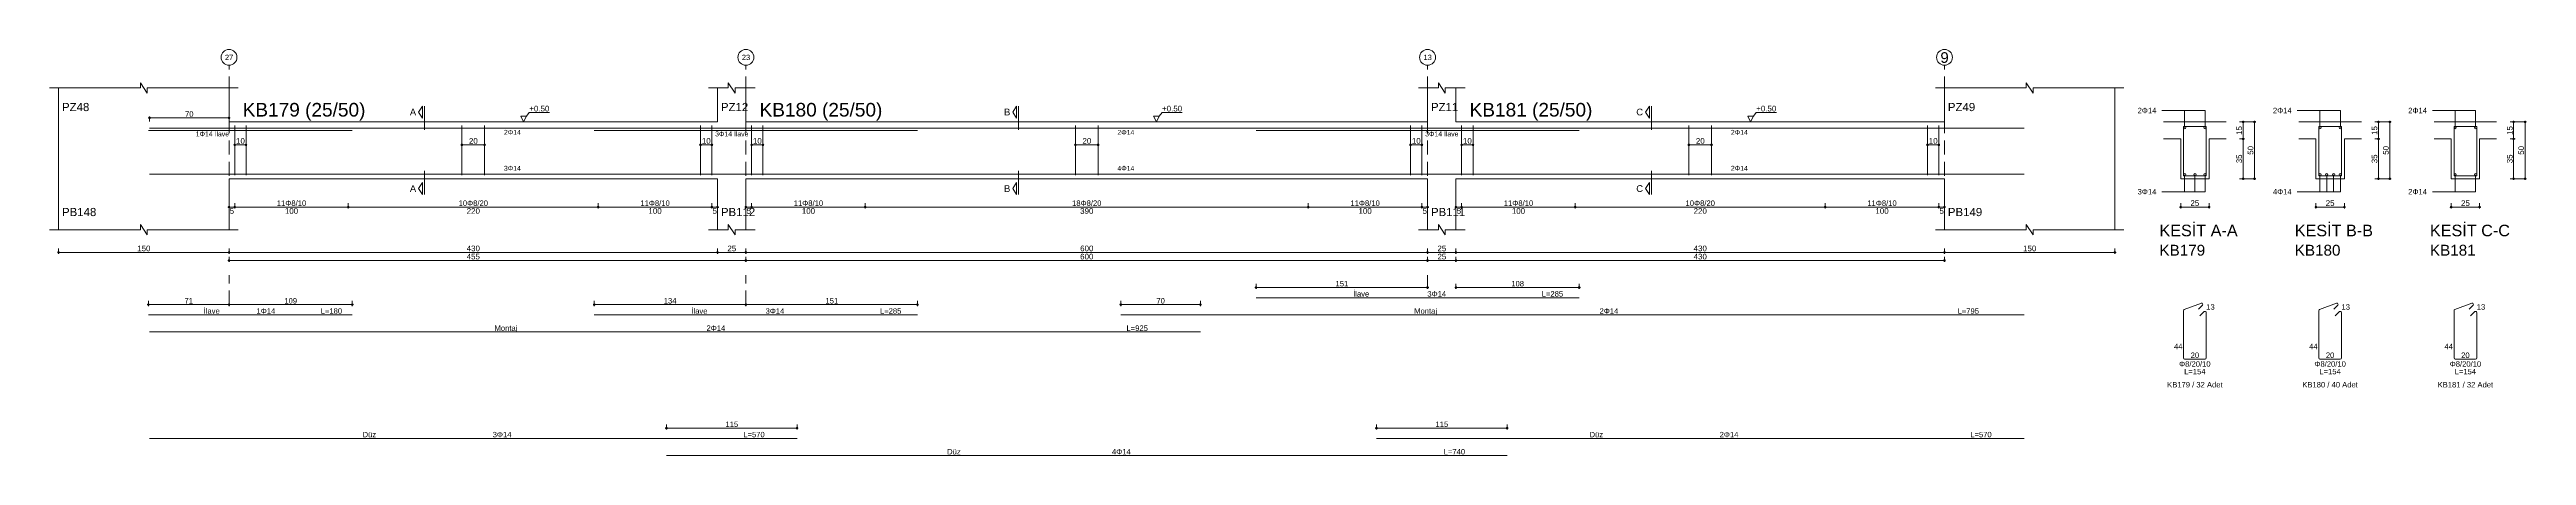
# Model space of a CAD drawing. Header units: millimetres. Extents: x 23801 to 80069, y 9628 to 14137.
# Drawn here: x 23901 to 27171, y 9885 to 10422 of the extents above; entities that cross this region are included whole.
import ezdxf

# ---------------------------------------------------------------- set-up
doc = ezdxf.new("R2010")
doc.units = ezdxf.units.MM
doc.linetypes.add('DASHDOT2', pattern=[12.7, 6.35, -3.175, 0, -3.175])
doc.linetypes.add('DASHED4', pattern=[18.75, 12.5, -6.25])
doc.layers.add('aks', color=251, linetype='DASHDOT2', lineweight=35)
for name, color, linetype in [('Donatı Topl. Uzun. Yazısı', 7, 'Continuous'), ('Donatı Uz. Yazısı', 7, 'Continuous'), ('Donatı Yazısı', 7, 'Continuous'), ('Donatı Çizgisi', 7, 'Continuous'), ('Kiriş', 7, 'Continuous'), ('Standart', 7, 'Continuous'), ('Ölçülendirme', 7, 'Continuous')]:
    doc.layers.add(name, color=color, linetype=linetype)
doc.styles.add('arial_1_18', font='arial.ttf', dxfattribs={"height": 0.2})

# ---------------------------------------------------------------- blocks, each defined once
blk = doc.blocks.new('IDE143Entity7374')
at = {"layer": 'aks', "color": 30, "linetype": 'DASHED4', "lineweight": 5}
for points in [[(25983.7, 2047), (25983.7, 2182)], [(26438.7, 2047), (26438.7, 2182)], [(27038.7, 2047), (27038.7, 2182)], [(27493.7, 2047), (27493.7, 2182)], [(25983.7, 1970.9), (25983.7, 1997)], [(26438.7, 1970.9), (26438.7, 1997)], [(27038.7, 1986), (27038.7, 1997)]]:
    blk.add_lwpolyline(points, dxfattribs=at)
at = {"layer": 'aks', "color": 1, "linetype": 'Continuous', "lineweight": 5}
for centre in [(25983.7, 2189), (26438.7, 2189), (27038.7, 2189), (27493.7, 2189)]:
    blk.add_circle(centre, 7, dxfattribs=at)
at = {"layer": 'Donatı Çizgisi', "color": 5, "linetype": 'Continuous', "lineweight": 5}
for points in [[(25912.7, 2124.6), (26092.2, 2124.6)], [(25913.7, 2126.6), (27563.7, 2126.6)], [(25988.7, 2085.2), (25988.7, 2128.8)], [(25998.7, 2085.2), (25998.7, 2128.8)], [(26188.7, 2085.2), (26188.7, 2128.8)], [(26208.7, 2085.2), (26208.7, 2128.8)], [(26305.2, 2124.6), (26589.7, 2124.6)], [(26398.7, 2085.2), (26398.7, 2128.8)], [(26408.7, 2085.2), (26408.7, 2128.8)], [(26443.7, 2085.2), (26443.7, 2128.8)], [(26453.7, 2085.2), (26453.7, 2128.8)], [(26728.7, 2085.2), (26728.7, 2128.8)], [(26748.7, 2085.2), (26748.7, 2128.8)], [(26887.7, 2124.6), (27172.2, 2124.6)], [(27023.7, 2085.2), (27023.7, 2128.8)], [(27033.7, 2085.2), (27033.7, 2128.8)], [(27068.7, 2085.2), (27068.7, 2128.8)], [(27078.7, 2085.2), (27078.7, 2128.8)], [(27268.7, 2085.2), (27268.7, 2128.8)], [(27288.7, 2085.2), (27288.7, 2128.8)], [(27478.7, 2085.2), (27478.7, 2128.8)], [(27488.7, 2085.2), (27488.7, 2128.8)], [(27704.1, 2084.5), (27704.1, 2128.1)], [(27704.1, 2128.1), (27724.1, 2128.1)], [(27724.1, 2084.5), (27724.1, 2128.1)], [(27823.2, 2084.5), (27823.2, 2128.1)], [(27823.2, 2128.1), (27843.2, 2128.1)], [(27843.2, 2084.5), (27843.2, 2128.1)], [(27942.2, 2084.5), (27942.2, 2128.1)], [(27942.2, 2128.1), (27962.2, 2128.1)], [(27962.2, 2084.5), (27962.2, 2128.1)], [(25913.7, 2086), (27563.7, 2086)], [(27704.1, 2084.5), (27724.1, 2084.5)], [(27823.2, 2084.5), (27843.2, 2084.5)], [(27942.2, 2084.5), (27962.2, 2084.5)], [(26887.7, 1977), (27172.2, 1977)], [(27704.1, 1923.9), (27704.1, 1965.8)], [(27704.8, 1966.7), (27719.8, 1972.2)], [(27717.2, 1966.9), (27720.8, 1970.5)], [(27718.6, 1961), (27722.3, 1964.8)], [(27724.1, 1923.9), (27724.1, 1964)], [(27823.2, 1923.9), (27823.2, 1965.8)], [(27823.8, 1966.7), (27838.8, 1972.2)], [(27836.3, 1966.9), (27839.9, 1970.5)], [(27837.7, 1961), (27841.4, 1964.8)], [(27843.2, 1923.9), (27843.2, 1964)], [(27942.2, 1923.9), (27942.2, 1965.8)], [(27942.9, 1966.7), (27957.9, 1972.2)], [(27955.4, 1966.9), (27959, 1970.5)], [(27956.7, 1961), (27960.5, 1964.8)], [(27962.2, 1923.9), (27962.2, 1964)], [(25912.7, 1961.9), (26092.2, 1961.9)], [(25913.7, 1946.8), (26838.7, 1946.8)], [(26305.2, 1961.9), (26589.7, 1961.9)], [(26768.7, 1961.9), (27563.7, 1961.9)], [(27705.1, 1922.9), (27723.1, 1922.9)], [(27824.2, 1922.9), (27842.1, 1922.9)], [(27943.3, 1922.9), (27961.2, 1922.9)], [(25913.7, 1853), (26483.7, 1853)], [(26368.7, 1837.9), (27108.7, 1837.9)], [(26993.7, 1853), (27563.7, 1853)]]:
    blk.add_lwpolyline(points, dxfattribs=at)
for centre in [(27705.1, 2127.1), (27723.1, 2127.1), (27824.2, 2127.1), (27842.2, 2127.1), (27943.2, 2127.1), (27961.2, 2127.1), (27705.1, 2085.5), (27714.1, 2085.5), (27723.1, 2085.5), (27824.2, 2085.5), (27830.2, 2085.5), (27836.2, 2085.5), (27842.2, 2085.5), (27943.2, 2085.5), (27961.2, 2085.5)]:
    blk.add_circle(centre, 1, dxfattribs=at)
for centre, start, end in [((27705.1, 1965.8), 110, 180), ((27720.1, 1971.2), 315, 110), ((27723.1, 1964), 0, 135), ((27824.2, 1965.8), 110, 180), ((27839.2, 1971.2), 315, 110), ((27842.1, 1964), 0, 135), ((27943.3, 1965.8), 110, 180), ((27958.3, 1971.2), 315, 110), ((27961.2, 1964), 0, 135), ((27705.1, 1923.9), 180, 270), ((27723.1, 1923.9), 270, 0), ((27824.2, 1923.9), 180, 270), ((27842.1, 1923.9), 270, 0), ((27943.3, 1923.9), 180, 270), ((27961.2, 1923.9), 270, 0)]:
    blk.add_arc(centre, 1.02, start, end, dxfattribs=at)
at = {"layer": 'Kiriş', "color": 1, "linetype": 'Continuous', "lineweight": 5}
for points in [[(25825.7, 2162), (25905.7, 2162)], [(25833.7, 2037), (25833.7, 2162)], [(25905.7, 2162), (25905.7, 2166.5)], [(25911.7, 2157.5), (25905.7, 2166.5)], [(25911.7, 2157.5), (25911.7, 2162)], [(25911.7, 2162), (25991.7, 2162)], [(25983.7, 2132), (25983.7, 2162)], [(26405.7, 2162), (26423.2, 2162)], [(26413.7, 2132), (26413.7, 2162)], [(26423.2, 2162), (26423.2, 2166.5)], [(26429.2, 2157.5), (26423.2, 2166.5)], [(26429.2, 2162), (26446.7, 2162)], [(26429.2, 2157.5), (26429.2, 2162)], [(26438.7, 2132), (26438.7, 2162)], [(27030.7, 2162), (27048.2, 2162)], [(27038.7, 2132), (27038.7, 2162)], [(27048.2, 2162), (27048.2, 2166.5)], [(27054.2, 2157.5), (27048.2, 2166.5)], [(27054.2, 2162), (27071.7, 2162)], [(27054.2, 2157.5), (27054.2, 2162)], [(27063.7, 2132), (27063.7, 2162)], [(27485.7, 2162), (27565.7, 2162)], [(27493.7, 2132), (27493.7, 2162)], [(27565.7, 2162), (27565.7, 2166.5)], [(27571.7, 2157.5), (27565.7, 2166.5)], [(27571.7, 2162), (27651.7, 2162)], [(27571.7, 2157.5), (27571.7, 2162)], [(27643.7, 2037), (27643.7, 2162)], [(25983.7, 2132), (26413.7, 2132)], [(26438.7, 2132), (27038.7, 2132)], [(27063.7, 2132), (27493.7, 2132)], [(27686.6, 2132), (27741.6, 2132)], [(27686.6, 2117), (27701.6, 2117)], [(27701.6, 2082), (27701.6, 2117)], [(27726.6, 2117), (27741.6, 2117)], [(27726.6, 2082), (27726.6, 2117)], [(27805.7, 2132), (27860.7, 2132)], [(27805.7, 2117), (27820.7, 2117)], [(27820.7, 2082), (27820.7, 2117)], [(27845.7, 2117), (27860.7, 2117)], [(27845.7, 2082), (27845.7, 2117)], [(27924.7, 2132), (27979.7, 2132)], [(27924.7, 2117), (27939.7, 2117)], [(27939.7, 2082), (27939.7, 2117)], [(27964.7, 2117), (27979.7, 2117)], [(27964.7, 2082), (27964.7, 2117)], [(25983.7, 2082), (26413.7, 2082)], [(25983.7, 2037), (25983.7, 2082)], [(26413.7, 2037), (26413.7, 2082)], [(26438.7, 2082), (27038.7, 2082)], [(26438.7, 2037), (26438.7, 2082)], [(27038.7, 2037), (27038.7, 2082)], [(27063.7, 2082), (27493.7, 2082)], [(27063.7, 2037), (27063.7, 2082)], [(27493.7, 2037), (27493.7, 2082)], [(27701.6, 2082), (27726.6, 2082)], [(27820.7, 2082), (27845.7, 2082)], [(27939.7, 2082), (27964.7, 2082)], [(25825.7, 2037), (25905.7, 2037)], [(25911.7, 2032.5), (25905.7, 2041.5)], [(25905.7, 2037), (25905.7, 2041.5)], [(25911.7, 2037), (25991.7, 2037)], [(25911.7, 2032.5), (25911.7, 2037)], [(26405.7, 2037), (26423.2, 2037)], [(26429.2, 2032.5), (26423.2, 2041.5)], [(26423.2, 2037), (26423.2, 2041.5)], [(26429.2, 2037), (26446.7, 2037)], [(26429.2, 2032.5), (26429.2, 2037)], [(27030.7, 2037), (27048.2, 2037)], [(27054.2, 2032.5), (27048.2, 2041.5)], [(27048.2, 2037), (27048.2, 2041.5)], [(27054.2, 2037), (27071.7, 2037)], [(27054.2, 2032.5), (27054.2, 2037)], [(27485.7, 2037), (27565.7, 2037)], [(27571.7, 2032.5), (27565.7, 2041.5)], [(27565.7, 2037), (27565.7, 2041.5)], [(27571.7, 2037), (27651.7, 2037)], [(27571.7, 2032.5), (27571.7, 2037)]]:
    blk.add_lwpolyline(points, dxfattribs=at)
at = {"layer": 'Ölçülendirme', "color": 1, "linetype": 'Continuous', "lineweight": 5}
for points in [[(25913.7, 2132.4), (25913.7, 2136.9)], [(25983.7, 2132.4), (25983.7, 2136.9)], [(26150.5, 2140.8), (26154, 2146)], [(26154, 2135.5), (26150.5, 2140.8)], [(26154, 2135.5), (26154, 2146)], [(26155.7, 2125), (26155.7, 2146)], [(26243, 2132), (26240.5, 2137)], [(26240.5, 2137), (26245.5, 2137)], [(26245.5, 2137), (26243, 2132)], [(26245.5, 2137), (26248, 2140.3)], [(26248, 2140.3), (26265.7, 2140.3)], [(26673.5, 2140.8), (26677, 2146)], [(26677, 2135.5), (26673.5, 2140.8)], [(26677, 2135.5), (26677, 2146)], [(26678.7, 2125), (26678.7, 2146)], [(26800, 2132), (26797.5, 2137)], [(26797.5, 2137), (26802.5, 2137)], [(26802.5, 2137), (26800, 2132)], [(26802.5, 2137), (26805, 2140.3)], [(26805, 2140.3), (26822.7, 2140.3)], [(27230.5, 2140.8), (27234, 2146)], [(27234, 2135.5), (27230.5, 2140.8)], [(27234, 2135.5), (27234, 2146)], [(27235.7, 2125), (27235.7, 2146)], [(27323, 2132), (27320.5, 2137)], [(27320.5, 2137), (27325.5, 2137)], [(27325.5, 2137), (27323, 2132)], [(27325.5, 2137), (27328, 2140.3)], [(27328, 2140.3), (27345.7, 2140.3)], [(27685.1, 2142.1), (27723.1, 2142.1)], [(27705.1, 2127.1), (27705.1, 2142.1)], [(27723.1, 2127.1), (27723.1, 2142.1)], [(27804.2, 2142.1), (27842.2, 2142.1)], [(27824.2, 2127.1), (27824.2, 2142.1)], [(27842.2, 2127.1), (27842.2, 2142.1)], [(27923.2, 2142.1), (27961.2, 2142.1)], [(27943.2, 2127.1), (27943.2, 2142.1)], [(27961.2, 2127.1), (27961.2, 2142.1)], [(25912.7, 2135.6), (25984.7, 2135.6)], [(26243, 2132), (26243, 2132)], [(26800, 2132), (26800, 2132)], [(27323, 2132), (27323, 2132)], [(27753.3, 2132), (27767.8, 2132)], [(27753.3, 2117), (27757.8, 2117)], [(27756.6, 2081), (27756.6, 2133)], [(27766.6, 2081), (27766.6, 2133)], [(27872.4, 2132), (27886.9, 2132)], [(27872.4, 2117), (27876.9, 2117)], [(27875.7, 2081), (27875.7, 2133)], [(27885.7, 2081), (27885.7, 2133)], [(27991.5, 2132), (28006, 2132)], [(27991.5, 2117), (27996, 2117)], [(27994.7, 2081), (27994.7, 2133)], [(28004.7, 2081), (28004.7, 2133)], [(25988.7, 2111.8), (25998.7, 2111.8)], [(26188.7, 2111.8), (26208.7, 2111.8)], [(26398.7, 2111.8), (26408.7, 2111.8)], [(26443.7, 2111.8), (26453.7, 2111.8)], [(26728.7, 2111.8), (26748.7, 2111.8)], [(27023.7, 2111.8), (27033.7, 2111.8)], [(27068.7, 2111.8), (27078.7, 2111.8)], [(27268.7, 2111.8), (27288.7, 2111.8)], [(27478.7, 2111.8), (27488.7, 2111.8)], [(26150.5, 2073.3), (26154, 2078.5)], [(26154, 2068), (26150.5, 2073.3)], [(26154, 2068), (26154, 2078.5)], [(26155.7, 2068), (26155.7, 2089)], [(26673.5, 2073.3), (26677, 2078.5)], [(26677, 2068), (26673.5, 2073.3)], [(26677, 2068), (26677, 2078.5)], [(26678.7, 2068), (26678.7, 2089)], [(27230.5, 2073.3), (27234, 2078.5)], [(27234, 2068), (27230.5, 2073.3)], [(27234, 2068), (27234, 2078.5)], [(27235.7, 2068), (27235.7, 2089)], [(27705.1, 2070.5), (27705.1, 2085.5)], [(27714.1, 2070.5), (27714.1, 2085.5)], [(27723.1, 2070.5), (27723.1, 2085.5)], [(27753.3, 2082), (27767.8, 2082)], [(27824.2, 2070.5), (27824.2, 2085.5)], [(27830.2, 2070.5), (27830.2, 2085.5)], [(27836.2, 2070.5), (27836.2, 2085.5)], [(27842.2, 2070.5), (27842.2, 2085.5)], [(27872.4, 2082), (27886.9, 2082)], [(27943.2, 2070.5), (27943.2, 2085.5)], [(27961.2, 2070.5), (27961.2, 2085.5)], [(27991.5, 2082), (28006, 2082)], [(25982.7, 2057), (26414.7, 2057)], [(25983.7, 2055.8), (25983.7, 2060.3)], [(25988.7, 2055.8), (25988.7, 2060.3)], [(26088.7, 2055.8), (26088.7, 2060.3)], [(26308.7, 2055.8), (26308.7, 2060.3)], [(26408.7, 2055.8), (26408.7, 2060.3)], [(26413.7, 2055.8), (26413.7, 2060.3)], [(26437.7, 2057), (27039.7, 2057)], [(26438.7, 2055.8), (26438.7, 2060.3)], [(26443.7, 2055.8), (26443.7, 2060.3)], [(26543.7, 2055.8), (26543.7, 2060.3)], [(26933.7, 2055.8), (26933.7, 2060.3)], [(27033.7, 2055.8), (27033.7, 2060.3)], [(27038.7, 2055.8), (27038.7, 2060.3)], [(27062.7, 2057), (27494.7, 2057)], [(27063.7, 2055.8), (27063.7, 2060.3)], [(27068.7, 2055.8), (27068.7, 2060.3)], [(27168.7, 2055.8), (27168.7, 2060.3)], [(27388.7, 2055.8), (27388.7, 2060.3)], [(27488.7, 2055.8), (27488.7, 2060.3)], [(27493.7, 2055.8), (27493.7, 2060.3)], [(27685.1, 2070.5), (27723.1, 2070.5)], [(27700.6, 2057), (27727.6, 2057)], [(27701.6, 2055.8), (27701.6, 2060.3)], [(27726.6, 2055.8), (27726.6, 2060.3)], [(27804.2, 2070.5), (27842.2, 2070.5)], [(27819.7, 2057), (27846.7, 2057)], [(27820.7, 2055.8), (27820.7, 2060.3)], [(27845.7, 2055.8), (27845.7, 2060.3)], [(27923.2, 2070.5), (27961.2, 2070.5)], [(27938.7, 2057), (27965.7, 2057)], [(27939.7, 2055.8), (27939.7, 2060.3)], [(27964.7, 2055.8), (27964.7, 2060.3)], [(25832.7, 2017), (27644.7, 2017)], [(25833.7, 2015.8), (25833.7, 2020.3)], [(25982.7, 2009.8), (27494.7, 2009.8)], [(25983.7, 2015.8), (25983.7, 2020.3)], [(25983.7, 2008.6), (25983.7, 2013.1)], [(26413.7, 2015.8), (26413.7, 2020.3)], [(26438.7, 2015.8), (26438.7, 2020.3)], [(26438.7, 2008.6), (26438.7, 2013.1)], [(27038.7, 2015.8), (27038.7, 2020.3)], [(27038.7, 2008.6), (27038.7, 2013.1)], [(27063.7, 2015.8), (27063.7, 2020.3)], [(27063.7, 2008.6), (27063.7, 2013.1)], [(27493.7, 2015.8), (27493.7, 2020.3)], [(27493.7, 2008.6), (27493.7, 2013.1)], [(27643.7, 2015.8), (27643.7, 2020.3)], [(26886.7, 1986), (27039.7, 1986)], [(26887.7, 1984.8), (26887.7, 1989.3)], [(27038.7, 1984.8), (27038.7, 1989.3)], [(27062.7, 1986), (27173.2, 1986)], [(27063.7, 1984.8), (27063.7, 1989.3)], [(27172.2, 1984.8), (27172.2, 1989.3)], [(25911.7, 1970.9), (25984.7, 1970.9)], [(25912.7, 1969.7), (25912.7, 1974.2)], [(25982.7, 1970.9), (26093.2, 1970.9)], [(25983.7, 1969.7), (25983.7, 1974.2)], [(25983.7, 1969.7), (25983.7, 1974.2)], [(26092.2, 1969.7), (26092.2, 1974.2)], [(26304.2, 1970.9), (26439.7, 1970.9)], [(26305.2, 1969.7), (26305.2, 1974.2)], [(26437.7, 1970.9), (26590.7, 1970.9)], [(26438.7, 1969.7), (26438.7, 1974.2)], [(26438.7, 1969.7), (26438.7, 1974.2)], [(26589.7, 1969.7), (26589.7, 1974.2)], [(26767.7, 1970.9), (26839.7, 1970.9)], [(26768.7, 1969.7), (26768.7, 1974.2)], [(26838.7, 1969.7), (26838.7, 1974.2)], [(26367.7, 1862), (26484.7, 1862)], [(26368.7, 1860.7), (26368.7, 1865.2)], [(26483.7, 1860.7), (26483.7, 1865.2)], [(26992.7, 1862), (27109.7, 1862)], [(26993.7, 1860.7), (26993.7, 1865.2)], [(27108.7, 1860.7), (27108.7, 1865.2)]]:
    blk.add_lwpolyline(points, dxfattribs=at)
for centre in [(25913.7, 2135.6), (25983.7, 2135.6), (27756.6, 2132), (27756.6, 2117), (27766.6, 2132), (27875.7, 2132), (27875.7, 2117), (27885.7, 2132), (27994.7, 2132), (27994.7, 2117), (28004.7, 2132), (25988.7, 2111.8), (25998.7, 2111.8), (26188.7, 2111.8), (26208.7, 2111.8), (26398.7, 2111.8), (26408.7, 2111.8), (26443.7, 2111.8), (26453.7, 2111.8), (26728.7, 2111.8), (26748.7, 2111.8), (27023.7, 2111.8), (27033.7, 2111.8), (27068.7, 2111.8), (27078.7, 2111.8), (27268.7, 2111.8), (27288.7, 2111.8), (27478.7, 2111.8), (27488.7, 2111.8), (27756.6, 2082), (27766.6, 2082), (27875.7, 2082), (27885.7, 2082), (27994.7, 2082), (28004.7, 2082), (25983.7, 2057), (25988.7, 2057), (25988.7, 2057), (26088.7, 2057), (26088.7, 2057), (26308.7, 2057), (26308.7, 2057), (26408.7, 2057), (26408.7, 2057), (26413.7, 2057), (26438.7, 2057), (26443.7, 2057), (26443.7, 2057), (26543.7, 2057), (26543.7, 2057), (26933.7, 2057), (26933.7, 2057), (27033.7, 2057), (27033.7, 2057), (27038.7, 2057), (27063.7, 2057), (27068.7, 2057), (27068.7, 2057), (27168.7, 2057), (27168.7, 2057), (27388.7, 2057), (27388.7, 2057), (27488.7, 2057), (27488.7, 2057), (27493.7, 2057), (27701.6, 2057), (27726.6, 2057), (27820.7, 2057), (27845.7, 2057), (27939.7, 2057), (27964.7, 2057), (25833.7, 2017), (25983.7, 2017), (25983.7, 2017), (25983.7, 2009.8), (26413.7, 2017), (26413.7, 2017), (26438.7, 2017), (26438.7, 2017), (26438.7, 2009.8), (26438.7, 2009.8), (27038.7, 2017), (27038.7, 2017), (27038.7, 2009.8), (27038.7, 2009.8), (27063.7, 2017), (27063.7, 2017), (27063.7, 2009.8), (27063.7, 2009.8), (27493.7, 2017), (27493.7, 2017), (27493.7, 2009.8), (27643.7, 2017), (26887.7, 1986), (27038.7, 1986), (27063.7, 1986), (27172.2, 1986), (25912.7, 1970.9), (25983.7, 1970.9), (25983.7, 1970.9), (26092.2, 1970.9), (26305.2, 1970.9), (26438.7, 1970.9), (26438.7, 1970.9), (26589.7, 1970.9), (26768.7, 1970.9), (26838.7, 1970.9), (26368.7, 1862), (26483.7, 1862), (26993.7, 1862), (27108.7, 1862)]:
    blk.add_circle(centre, 0.75, dxfattribs=at)
at = {"layer": 'aks', "color": 1, "linetype": 'Continuous', "lineweight": 5, "style": 'arial_1_18'}
for s, height, p in [('27', 4.73, (25980.1, 2186.6)), ('23', 4.73, (26435.1, 2186.6)), ('13', 4.73, (27035.1, 2186.6)), ('9', 9.45, (27490.1, 2184.1))]:
    blk.add_text(s, height=height, dxfattribs=at).set_placement(p)
at = {"layer": 'Donatı Topl. Uzun. Yazısı', "color": 1, "linetype": 'Continuous', "lineweight": 5, "style": 'arial_1_18'}
for s, p in [('L=180', (26064.4, 1962.9)), ('L=285', (26556.7, 1962.9)), ('L=285', (27139.2, 1978)), ('L=795', (27505.2, 1962.9)), ('L=925', (26773.7, 1947.8)), ('L=154', (27704.7, 1909.5)), ('L=154', (27823.7, 1909.5)), ('L=154', (27942.8, 1909.5)), ('L=570', (26436.4, 1853.9)), ('L=570', (27516.4, 1853.9)), ('L=740', (27052.9, 1838.8))]:
    blk.add_text(s, height=4.8, dxfattribs=at).set_placement(p)
at = {"layer": 'Donatı Uz. Yazısı', "color": 1, "linetype": 'Continuous', "lineweight": 5, "style": 'arial_1_18'}
for s, p in [('13', (27724.1, 1966.5)), ('13', (27843.2, 1966.5)), ('13', (27962.2, 1966.5)), ('44', (27695.7, 1931.6)), ('20', (27710.4, 1923.9)), ('44', (27814.7, 1931.6)), ('20', (27829.4, 1923.9)), ('44', (27933.8, 1931.6)), ('20', (27948.5, 1923.9))]:
    blk.add_text(s, height=4.8, dxfattribs=at).set_placement(p)
at = {"layer": 'Donatı Yazısı', "color": 5, "linetype": 'Continuous', "lineweight": 5, "style": 'arial_1_18'}
for s, height, p in [('2Φ14', 4.8, (27663.7, 2139.7)), ('2Φ14', 4.8, (27782.8, 2139.7)), ('2Φ14', 4.8, (27901.9, 2139.7)), ('1Φ14 İlave', 4.32, (25954.4, 2119.3)), ('3Φ14 İlave', 4.32, (26411.6, 2119.3)), ('3Φ14 İlave', 4.32, (27036.6, 2119.3)), ('3Φ14', 4.8, (27663.7, 2068.1)), ('4Φ14', 4.8, (27782.8, 2068.1)), ('2Φ14', 4.8, (27901.9, 2068.1)), ('1Φ14', 4.8, (26007.9, 1962.9)), ('3Φ14', 4.8, (26456, 1962.9)), ('3Φ14', 4.8, (27038.5, 1978)), ('2Φ14', 4.8, (27190.1, 1962.9)), ('2Φ14', 4.8, (26404, 1947.8)), ('Φ8/20/10', 4.8, (27700.2, 1916.2)), ('Φ8/20/10', 4.8, (27819.3, 1916.2)), ('Φ8/20/10', 4.8, (27938.4, 1916.2)), ('KB179 / 32 Adet', 4.8, (27689.7, 1897.9)), ('KB180 / 40 Adet', 4.8, (27808.7, 1897.9)), ('KB181 / 32 Adet', 4.8, (27927.8, 1897.9)), ('3Φ14', 4.8, (26215.8, 1853.9)), ('2Φ14', 4.8, (27295.8, 1853.9)), ('4Φ14', 4.8, (26760.9, 1838.8))]:
    blk.add_text(s, height=height, dxfattribs=at).set_placement(p)
for s, p in [('2Φ14', (26225.7, 2120.7)), ('2Φ14', (26765.7, 2120.7)), ('2Φ14', (27305.7, 2120.7)), ('3Φ14', (26225.7, 2089)), ('4Φ14', (26765.7, 2089)), ('2Φ14', (27305.7, 2089))]:
    blk.add_text(s, height=4.32, rotation=360, dxfattribs=at).set_placement(p)
at = {"layer": 'Donatı Yazısı', "color": 1, "linetype": 'Continuous', "lineweight": 5, "style": 'arial_1_18'}
for s, p in [('İlave', (25961.4, 1962.9)), ('İlave', (26390.7, 1962.9)), ('İlave', (26973.2, 1978)), ('Montaj', (27026.9, 1962.9)), ('Montaj', (26217.4, 1947.8)), ('Düz', (26101.3, 1853.9)), ('Düz', (27181.3, 1853.9)), ('Düz', (26615.8, 1838.8))]:
    blk.add_text(s, height=4.8, dxfattribs=at).set_placement(p)
at = {"layer": 'Kiriş', "color": 1, "linetype": 'Continuous', "lineweight": 5, "style": 'arial_1_18'}
for s, height, p in [('PZ48', 7.2, (25836.7, 2141.6)), ('KB179 (25/50)', 12, (25995.7, 2136.8)), ('PZ12', 7.2, (26416.7, 2141.6)), ('KB180 (25/50)', 12, (26450.7, 2136.8)), ('PZ11', 7.2, (27041.7, 2141.6)), ('KB181 (25/50)', 12, (27075.7, 2136.8)), ('PZ49', 7.2, (27496.7, 2141.6)), ('PB148', 7.2, (25836.7, 2049)), ('PB112', 7.2, (26416.7, 2049)), ('PB111', 7.2, (27041.7, 2049)), ('PB149', 7.2, (27496.7, 2049)), ('KESİT A-A', 10.2, (27682.9, 2031.2)), ('KESİT B-B', 10.2, (27802, 2031.2)), ('KESİT C-C', 10.2, (27921, 2031.2)), ('KB179', 9.6, (27682.9, 2014.1)), ('KB180', 9.6, (27802, 2014.1)), ('KB181', 9.6, (27921, 2014.1))]:
    blk.add_text(s, height=height, dxfattribs=at).set_placement(p)
at = {"layer": 'Ölçülendirme', "color": 1, "linetype": 'Continuous', "lineweight": 5, "style": 'arial_1_18'}
for s, height, p in [('70', 4.8, (25945, 2136.6)), ('A', 5.95, (26142.9, 2137.8)), ('+0.50', 5, (26248, 2141.3)), ('B', 5.95, (26665.9, 2137.8)), ('+0.50', 5, (26805, 2141.3)), ('C', 5.95, (27222.4, 2137.8)), ('+0.50', 5, (27328, 2141.3)), ('A', 5.95, (26142.9, 2070.3)), ('B', 5.95, (26665.9, 2070.3)), ('C', 5.95, (27222.4, 2070.3)), ('5', 5, (25984.3, 2051)), ('100', 5, (26032.9, 2051)), ('220', 5, (26192.9, 2051)), ('100', 5, (26352.9, 2051)), ('5', 5, (26409.3, 2051)), ('5', 5, (26439.3, 2051)), ('100', 5, (26487.9, 2051)), ('390', 5, (26732.9, 2051)), ('100', 5, (26977.9, 2051)), ('5', 5, (27034.3, 2051)), ('5', 5, (27064.3, 2051)), ('100', 5, (27112.9, 2051)), ('220', 5, (27272.9, 2051)), ('100', 5, (27432.9, 2051)), ('5', 5, (27489.3, 2051)), ('25', 5, (27710.2, 2058)), ('25', 5, (27829.3, 2058)), ('25', 5, (27948.4, 2058)), ('150', 5, (25902.9, 2018)), ('430', 5, (26192.9, 2018)), ('455', 5, (26192.9, 2010.8)), ('25', 5, (26422.4, 2018)), ('600', 5, (26732.9, 2018)), ('600', 5, (26732.9, 2010.8)), ('25', 5, (27047.4, 2018)), ('25', 5, (27047.4, 2010.8)), ('430', 5, (27272.9, 2018)), ('430', 5, (27272.9, 2010.8)), ('150', 5, (27562.9, 2018))]:
    blk.add_text(s, height=height, dxfattribs=at).set_placement(p)
for s, rotation, p in [('10', 360, (25989.9, 2112.8)), ('20', 360, (26194.9, 2112.8)), ('10', 360, (26399.9, 2112.8)), ('10', 360, (26444.9, 2112.8)), ('20', 360, (26734.9, 2112.8)), ('10', 360, (27024.9, 2112.8)), ('10', 360, (27069.9, 2112.8)), ('20', 360, (27274.9, 2112.8)), ('10', 360, (27479.9, 2112.8)), ('15', 90, (27755.6, 2120.6)), ('15', 90, (27874.7, 2120.6)), ('15', 90, (27993.8, 2120.6)), ('35', 90, (27755.6, 2095.6)), ('50', 90, (27765.6, 2103.1)), ('35', 90, (27874.7, 2095.6)), ('50', 90, (27884.7, 2103.1)), ('35', 90, (27993.8, 2095.6)), ('50', 90, (28003.8, 2103.1))]:
    blk.add_text(s, height=5, rotation=rotation, dxfattribs=at).set_placement(p)
at = {"layer": 'Ölçülendirme', "color": 5, "linetype": 'Continuous', "lineweight": 5, "style": 'arial_1_18'}
for s, p in [('11Φ8/10', (26025.8, 2058)), ('10Φ8/20', (26185.8, 2058)), ('11Φ8/10', (26345.8, 2058)), ('11Φ8/10', (26480.8, 2058)), ('18Φ8/20', (26725.8, 2058)), ('11Φ8/10', (26970.8, 2058)), ('11Φ8/10', (27105.8, 2058)), ('10Φ8/20', (27265.8, 2058)), ('11Φ8/10', (27425.8, 2058)), ('151', (26957.7, 1987)), ('108', (27112.4, 1987)), ('71', (25944.5, 1971.9)), ('109', (26032.4, 1971.9)), ('134', (26366.4, 1971.9)), ('151', (26508.7, 1971.9)), ('70', (26800, 1971.9)), ('115', (26420.7, 1863)), ('115', (27045.7, 1863))]:
    blk.add_text(s, height=4.8, dxfattribs=at).set_placement(p)

msp = doc.modelspace()

# ---------------------------------------------------------------- block references
at = {"layer": 'Standart', "xscale": 1.5, "yscale": 1.5, "zscale": 1.5}
msp.add_blockref('IDE143Entity7374', (-14837.9, 7128), dxfattribs=at)

doc.saveas('drawing.dxf')
